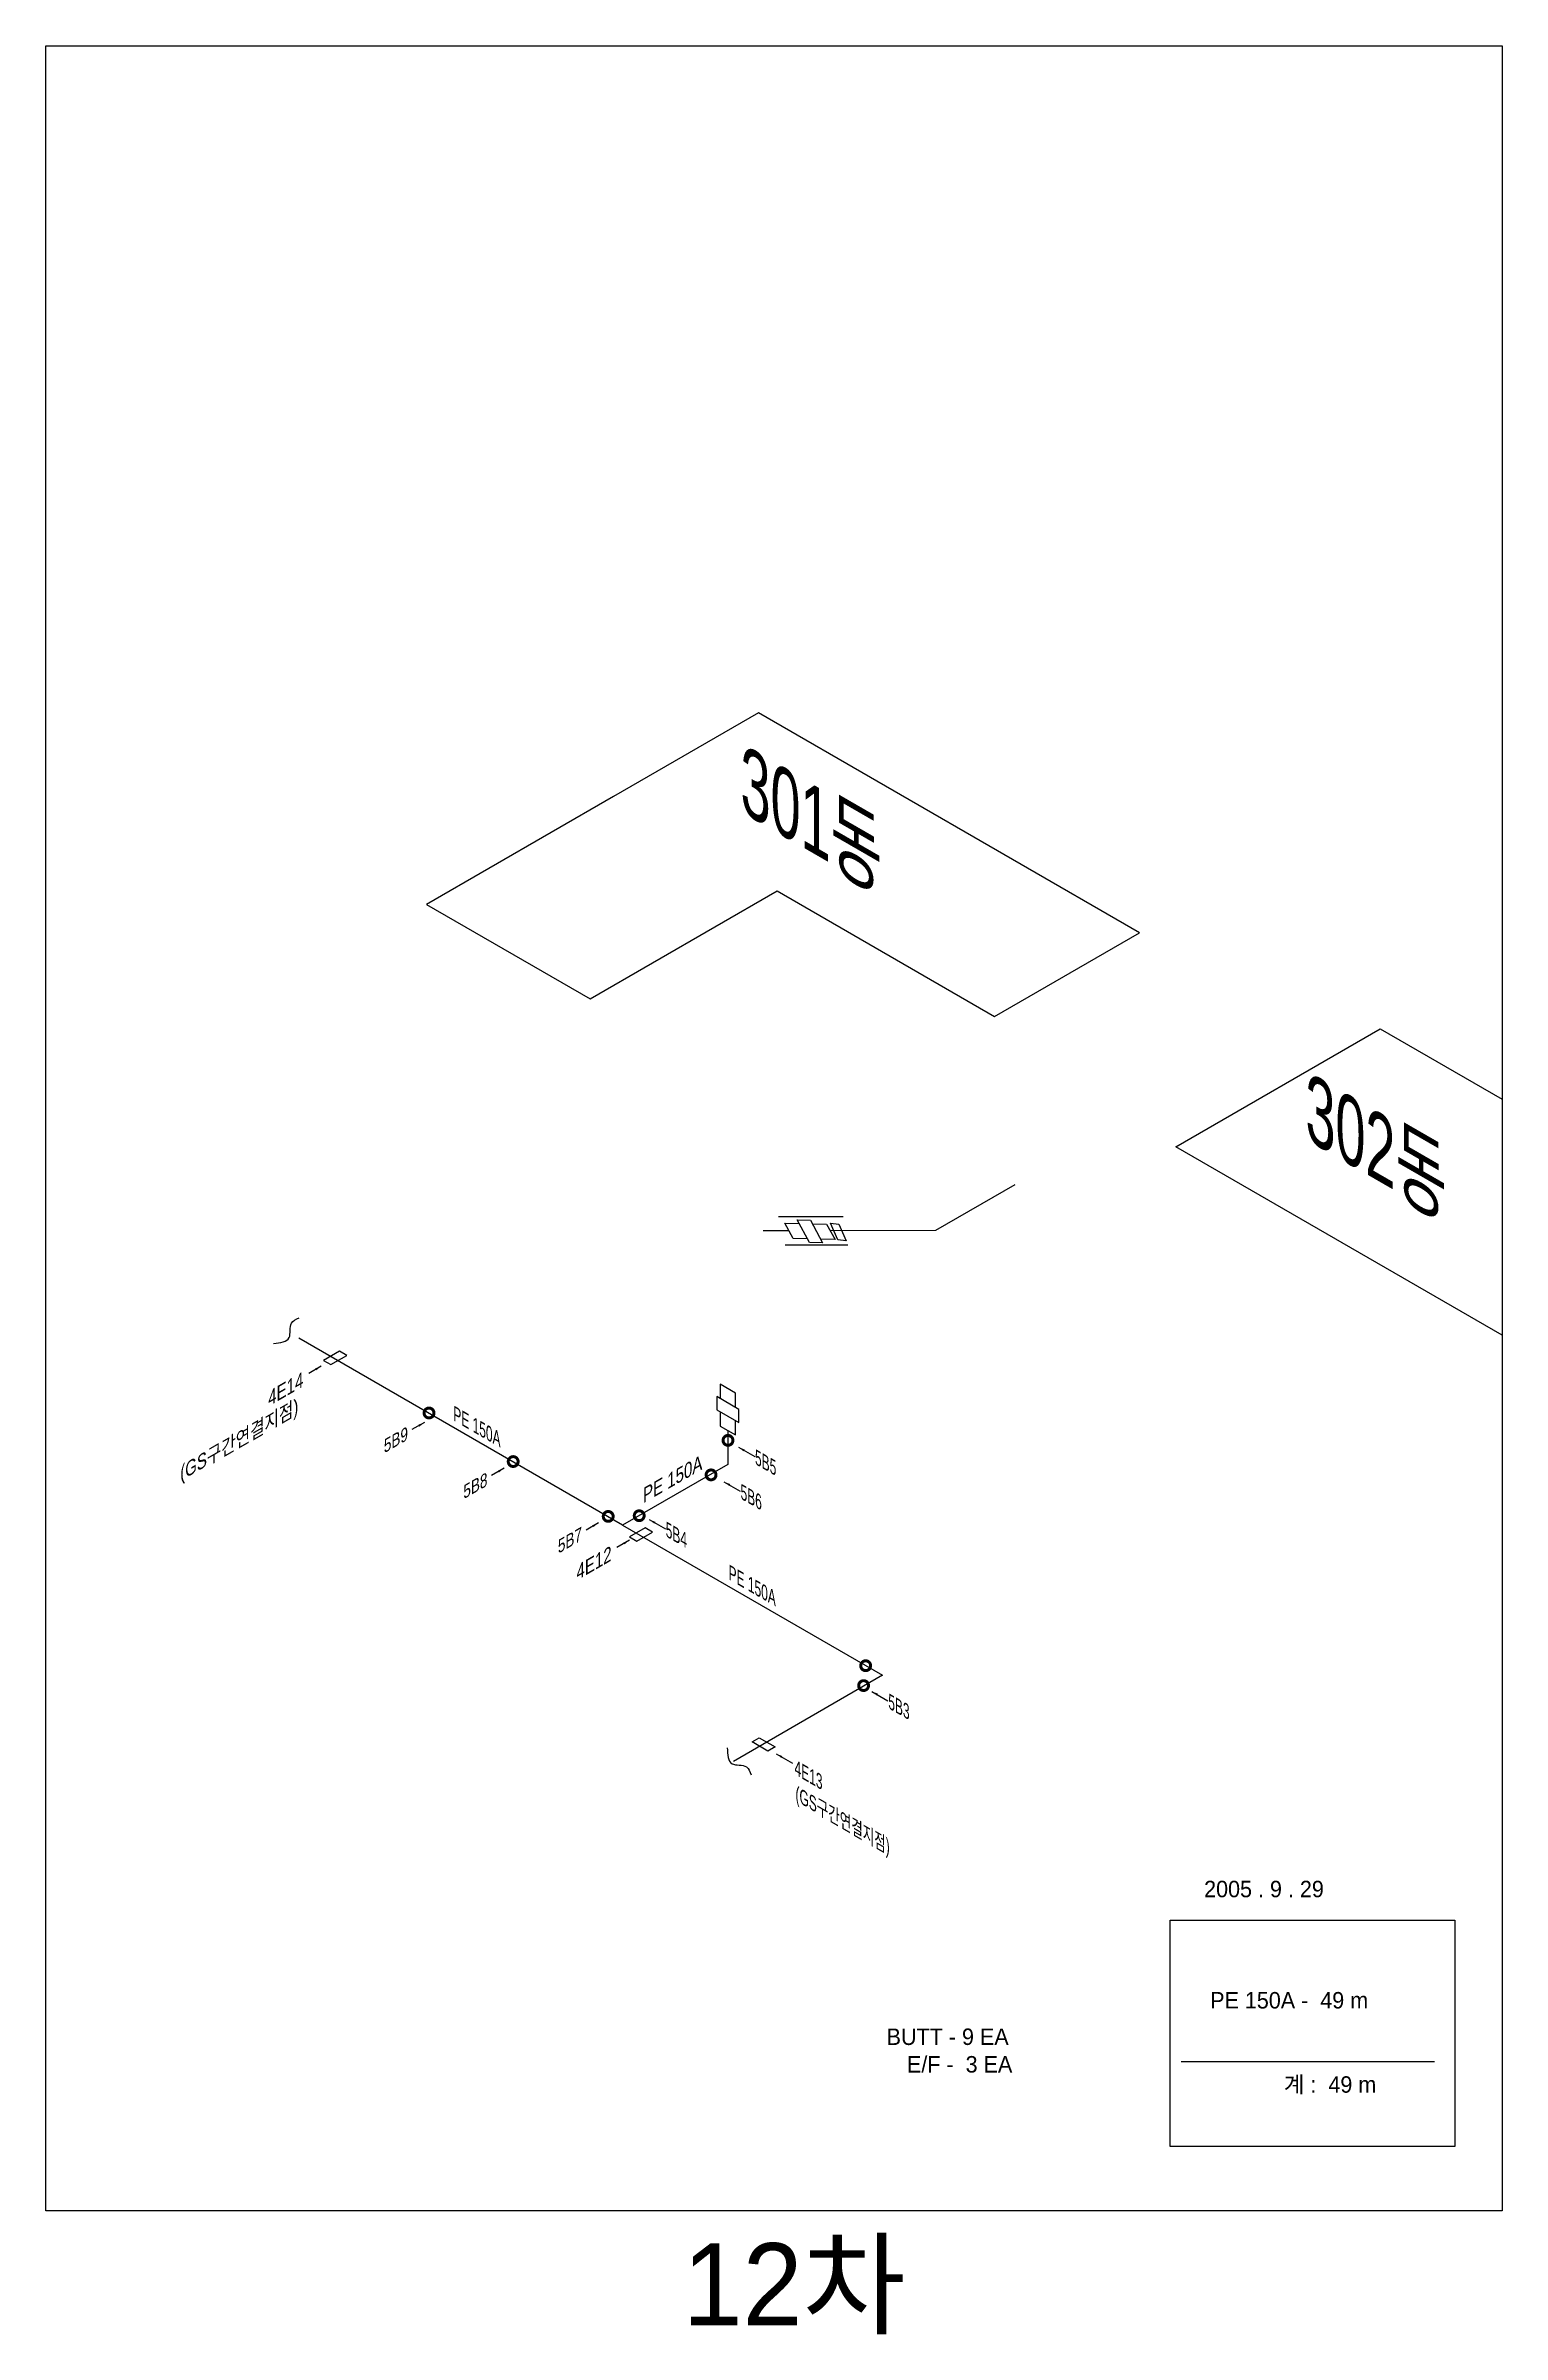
# Model space of a CAD drawing. Extents: x 207357 to 2790028, y 575219 to 1181204.
# Drawn here: x 2221600 to 2353494, y 626417 to 833670 of the extents above; entities that cross this region are included whole.
import ezdxf

# ---------------------------------------------------------------- set-up
doc = ezdxf.new("R2010")
doc.units = 0
doc.header["$LTSCALE"] = 100
doc.layers.get('0').update_dxf_attribs({"linetype": 'CONTINUOUS'})
for name, color, linetype in [('2차ABF', 4, 'CONTINUOUS'), ('ABF', 4, 'CONTINUOUS'), ('EF', 6, 'CONTINUOUS'), ('GAS', 1, 'CONTINUOUS'), ('GTEXT', 2, 'CONTINUOUS'), ('지시선', 50, 'CONTINUOUS')]:
    doc.layers.add(name, color=color, linetype=linetype)
doc.styles.get("Standard").update_dxf_attribs({"font": 'Dotum.ttf'})
doc.dimstyles.get("Standard").update_dxf_attribs({"dimtxt": 0.18, "dimasz": 0.18, "dimexe": 0.18, "dimexo": 0.0625, "dimgap": 0.09, "dimtad": 0, "dimtih": 1, "dimtoh": 1, "dimdec": 4, "dimzin": 0, "dimdsep": 46, "dimtxsty": 'Standard', "dimcen": 0.09, "dimadec": 0, "dimazin": 0, "dimtfac": 1, "dimtdec": 4, "dimtofl": 0, "dimtmove": 0, "dimatfit": 3, "dimfxl": 0, "dimtolj": 1, "dimtzin": 0, "dimarcsym": 0})

msp = doc.modelspace()

# ---------------------------------------------------------------- texts
at = {"layer": '2차ABF', "oblique": 30}
for s, p in [('5B9', (2252221, 706182)), ('5B8', (2259419, 702026)), ('5B7', (2267980, 697083))]:
    msp.add_text(s, height=1079.9, rotation=30, dxfattribs=at).set_placement(p)
at = {"layer": 'ABF', "oblique": 330, "width": 0.8}
for s, p in [('5B5', (2285827, 705232)), ('5B6', (2284516, 702102)), ('5B4', (2277740, 698681)), ('5B3', (2297898, 683119))]:
    msp.add_text(s, height=1196.2, rotation=330, dxfattribs=at).set_placement(p)
at = {"layer": 'EF', "oblique": 30}
for s, p in [('4E14', (2241747, 710423)), ('4E12', (2269664, 694663))]:
    msp.add_text(s, height=1199.9, rotation=30, dxfattribs=at).set_placement(p)
at = {"layer": 'EF', "oblique": 330, "width": 0.8}
msp.add_text('4E13', height=1196.2, rotation=330, dxfattribs=at).set_placement((2289409, 677127))
at = {"layer": 'GTEXT', "oblique": 330, "width": 0.8}
for s, height, p in [('301동', 5382.9, (2284523, 764339)), ('302동', 5382.9, (2335680, 734671)), ('PE 150A', 1196.2, (2258507, 709175)), ('PE 150A', 1196.2, (2283434, 694784)), ('(GS구간연결지점)', 1196.2, (2289496, 674741))]:
    msp.add_text(s, height=height, rotation=330, dxfattribs=at).set_placement(p)
at = {"layer": 'GTEXT', "oblique": 30}
for s, p in [('(GS구간연결지점)', (2233777, 703670)), ('PE 150A', (2275692, 701651))]:
    msp.add_text(s, height=1199.9, rotation=30, dxfattribs=at).set_placement(p)
at = {"layer": '지시선'}
for s, height, p in [('2005 . 9 . 29', 1490.66, (2326498, 665992)), ('PE 150A -  49 m', 1490.66, (2327044, 655917)), ('BUTT - 9 EA', 1490.66, (2297747, 652614)), ('E/F -  3 EA', 1490.66, (2299592, 650119)), ('계 :  49 m', 1490.7, (2333714, 648288)), ('12차', 7453.3, (2279289, 627210))]:
    msp.add_text(s, height=height, dxfattribs=at).set_placement(p)

# ---------------------------------------------------------------- blocks, each defined once
blk = doc.blocks.new('E')
at = {"layer": 'EF'}
for p, q in [((266, 588), (-1165, -238)), ((-508, -618), (924, 208)), ((924, 208), (266, 588)), ((-1165, -238), (-508, -618))]:
    blk.add_line(p, q, dxfattribs=at)

# ---------------------------------------------------------------- linework, layer by layer
for p, q in [((2286146, 773262), (2273020, 765684)), ((2320656, 753338), (2286146, 773262)), ((2273020, 765684), (2256093, 755912)), ((2270899, 747363), (2287826, 757136)), ((2287826, 757136), (2307530, 745759)), ((2256093, 755912), (2270899, 747363)), ((2307530, 745759), (2320656, 753338)), ((2323942, 733964), (2342450, 744649)), ((2342450, 744649), (2353494, 738272)), ((2353494, 716902), (2323942, 733964))]:
    msp.add_line(p, q)
at = {"layer": 'ABF', "const_width": 271}
for points in [[(2255861, 709851, -1), (2256753, 709851, -1)], [(2282935, 707367, -1), (2283826, 707367, -1)], [(2263483, 705451, -1), (2264374, 705451, -1)], [(2281403, 704244, -1), (2282295, 704244, -1)], [(2272088, 700483, -1), (2272979, 700483, -1)], [(2274895, 700546, -1), (2275787, 700546, -1)], [(2295402, 686960, -1), (2296293, 686960, -1)], [(2295216, 685162, -1), (2296107, 685162, -1)]]:
    msp.add_lwpolyline(points, format="xyb", close=True, dxfattribs=at)
at = {"layer": 'GAS'}
for p, q in [((2309345, 730514), (2302171, 726372)), ((2288901, 726355), (2286576, 726353)), ((2302171, 726372), (2292639, 726360)), ((2273838, 699693), (2244506, 716628)), ((2283362, 708266), (2283362, 705192)), ((2283362, 705192), (2273838, 699693)), ((2273838, 699693), (2297384, 686099)), ((2297384, 686099), (2283870, 678297))]:
    msp.add_line(p, q, dxfattribs=at)
at = {"layer": 'GTEXT'}
for p, q in [((2293811, 727613), (2287950, 727605)), ((2289292, 725639), (2288521, 727053)), ((2288521, 727053), (2289819, 727021)), ((2290590, 725607), (2289292, 725639)), ((2290759, 725298), (2289649, 727333)), ((2289649, 727333), (2290844, 727304)), ((2290844, 727304), (2291954, 725269)), ((2291014, 726992), (2292312, 726960)), ((2293083, 725546), (2291785, 725578)), ((2292312, 726960), (2293083, 725546)), ((2294225, 725048), (2288570, 725041)), ((2291954, 725269), (2290759, 725298)), ((2284368, 710179), (2282360, 711339)), ((2282360, 711339), (2282360, 710143)), ((2284060, 711655), (2282665, 712461)), ((2282665, 712461), (2282665, 711162)), ((2284060, 710357), (2284060, 711655)), ((2282360, 710143), (2284368, 708984)), ((2282665, 709967), (2282665, 708668)), ((2284060, 707863), (2284060, 709162)), ((2284368, 708984), (2284368, 710179)), ((2282665, 708668), (2284060, 707863)), ((2324431, 651107), (2347371, 651107))]:
    msp.add_line(p, q, dxfattribs=at)
for points in [[(2353494, 833670), (2353494, 637596), (2221600, 637596), (2221600, 833670)], [(2323431, 663930), (2349213, 663930), (2349213, 643425), (2323431, 643425)]]:
    msp.add_lwpolyline(points, close=True, dxfattribs=at)
for points in [[(2242235, 716149), (2243644, 716677), (2243846, 717992), (2244536, 718473)], [(2283317, 679529), (2283750, 678087), (2285049, 677799), (2285482, 677078)]]:
    msp.add_spline(points, degree=3, dxfattribs=at)

# ---------------------------------------------------------------- block references
at = {"layer": 'GAS', "xscale": -1, "rotation": 143.4927663217757}
msp.add_blockref('E', (2293465, 726156), dxfattribs=at)
at = {"layer": 'GAS'}
for p in [(2247926, 714851), (2275622, 698861)]:
    msp.add_blockref('E', p, dxfattribs=at)
at = {"layer": 'GAS', "xscale": -1}
msp.add_blockref('E', (2286479, 679854), dxfattribs=at)

msp.set_redraw_order([(e.dxf.handle, doc.entitydb.next_handle()) for e in msp.query("TEXT MTEXT ATTDEF DIMENSION ARC_DIMENSION")])  # texts and dimensions are drawn at this point

# ---------------------------------------------------------------- leaders
at = {"layer": 'GAS', "color": 2}
for points in [[(2246552, 714091), (2245409, 713431)], [(2255907, 709001), (2254764, 708341)], [(2284326, 706753), (2285799, 705903)], [(2263106, 704845), (2261962, 704185)], [(2283015, 703623), (2284487, 702773)], [(2271667, 699902), (2270524, 699242)], [(2276240, 700202), (2277712, 699352)], [(2274470, 698331), (2273327, 697671)], [(2296398, 684640), (2297870, 683790)], [(2287739, 678992), (2289211, 678142)]]:
    msp.add_leader(points, dimstyle='Standard', override={"dimtxt": 2.5, "dimasz": 600, "dimexe": 1.25, "dimexo": 0.625, "dimgap": 0.625, "dimtad": 1, "dimtih": 0, "dimtoh": 0, "dimzin": 8, "dimcen": 2.5, "dimclrd": 2, "dimclre": 2, "dimtofl": 1}, dxfattribs=at)

doc.saveas('drawing.dxf')
